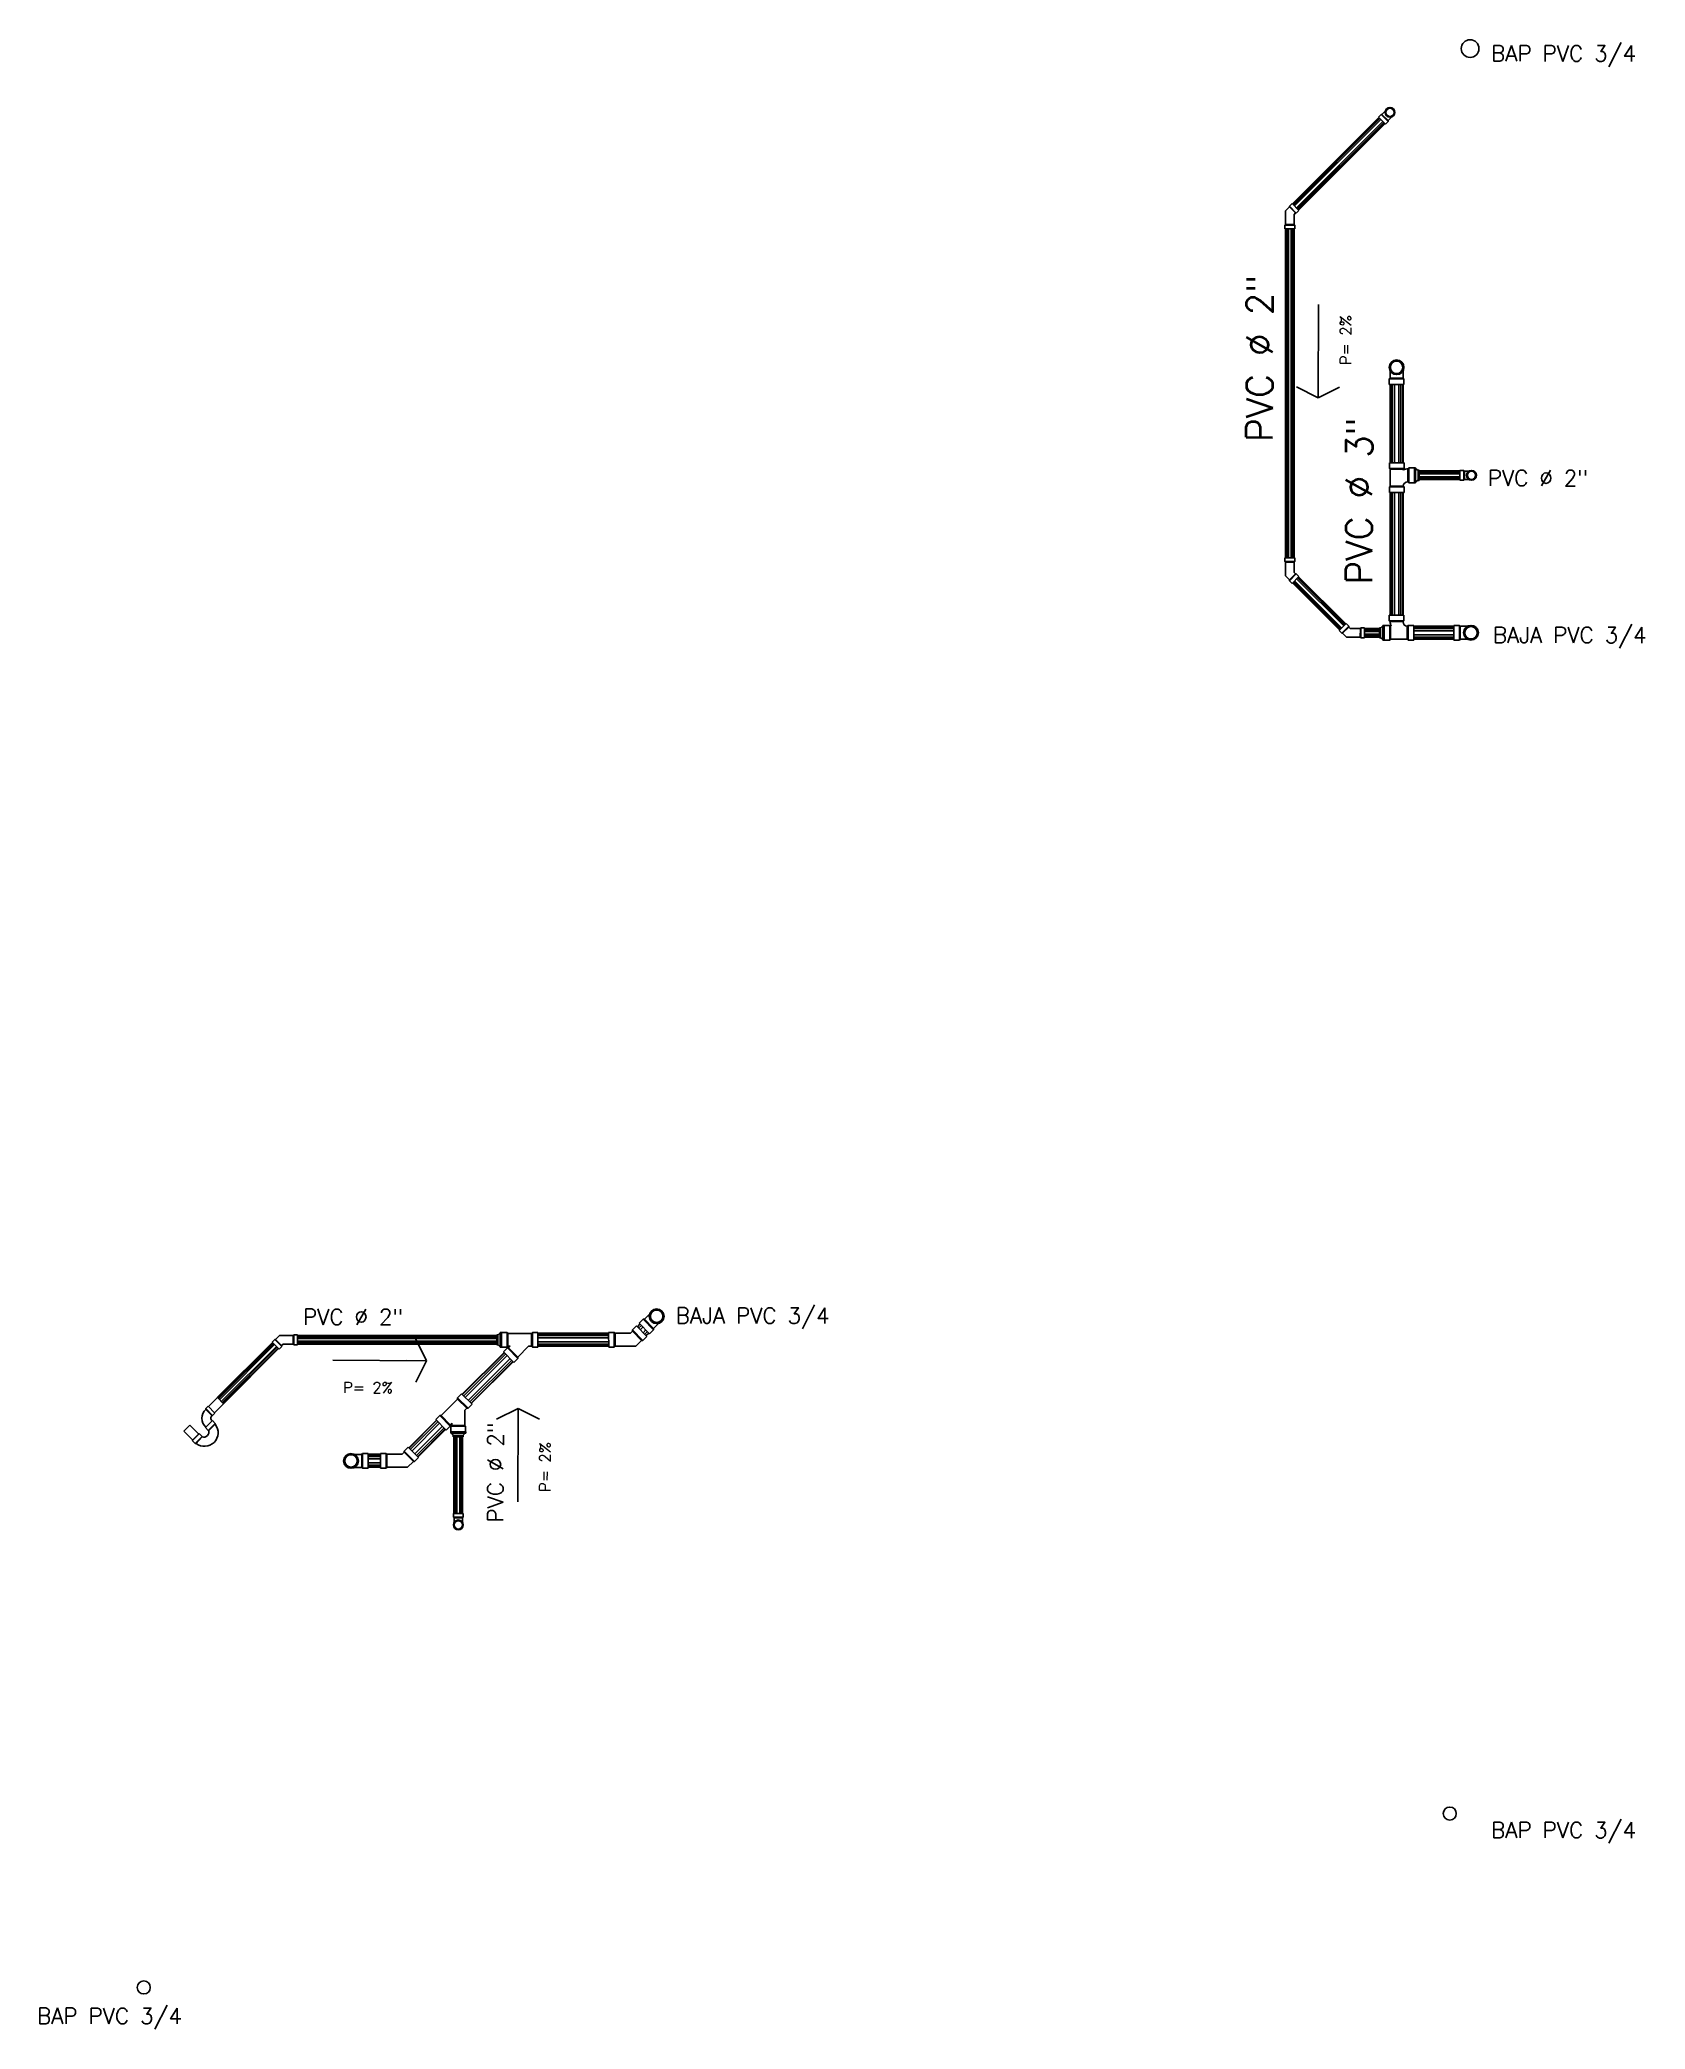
# Model space of a CAD drawing. Header units: inches. Extents: x -9 to 337, y -247 to 209.
# Drawn here: x 56.6 to 65.86, y -180.75 to -169.28 of the extents above; entities that cross this region are included whole.
import ezdxf

# ---------------------------------------------------------------- set-up
doc = ezdxf.new("R2010")
doc.units = ezdxf.units.IN
doc.header["$MEASUREMENT"] = 0
for name, color, linetype in [('agua', 4, 'Continuous'), ('DRENAJE', 1, 'Continuous'), ('ESCALAS', 1, 'Continuous'), ('SIMBOLOS', 7, 'Continuous')]:
    doc.layers.add(name, color=color, linetype=linetype)
doc.styles.add('NT_75', font='romans.shx', dxfattribs={"height": 0.152})
doc.dimstyles.new('DD_75 FLE', dxfattribs={"dimtxt": 0.152, "dimasz": 0.165, "dimexe": 0.12, "dimexo": 0.12, "dimgap": 0.075, "dimtad": 1, "dimzin": 0, "dimdsep": 46, "dimtxsty": 'NT_75', "dimblk": 'FLECHA', "dimcen": 0.12, "dimdle": 0.12, "dimclrt": 4, "dimaunit": 1, "dimadec": 4, "dimazin": 0, "dimtfac": 1, "dimtofl": 0, "dimtmove": 2, "dimatfit": 3, "dimldrblk": 'FLECHA', "dimfxl": 1, "dimtolj": 1, "dimtzin": 0, "dimarcsym": 0})

msp = doc.modelspace()

# ---------------------------------------------------------------- texts
at = {"layer": 'agua', "style": 'NT_75'}
for s, height, rotation, p in [('BAP PVC 3/4', 0.0912, 359.9104, (64.971, -169.4)), ('PVC %%C 2"', 0.152, 89.9104, (63.711, -171.595)), ('PVC %%C 3"', 0.152, 89.9104, (64.285, -172.417)), ('PVC %%C 2"', 0.0912, 359.9104, (64.952, -171.849)), ('BAJA PVC 3/4', 0.0912, 359.9104, (64.981, -172.754)), ('BAJA PVC 3/4', 0.0912, 359.9104, (60.268, -176.679)), ('PVC %%C 2"', 0.0912, 359.9104, (58.118, -176.687)), ('PVC %%C 2"', 0.0912, 89.9104, (59.273, -177.828)), ('BAP PVC 3/4', 0.0912, 359.9104, (64.971, -179.646)), ('BAP PVC 3/4', 0.0912, 359.9104, (56.584, -180.718))]:
    msp.add_text(s, height=height, rotation=rotation, dxfattribs=at).set_placement(p)
at = {"layer": 'agua', "color": 2, "style": 'NT_75'}
for rotation, p in [(89.7893, (64.163, -171.152)), (359.7893, (58.349, -177.08)), (89.7893, (59.545, -177.651))]:
    msp.add_text('P= 2%', height=0.0626, rotation=rotation, dxfattribs=at).set_placement(p)

# ---------------------------------------------------------------- blocks, each defined once
blk = doc.blocks.new('4004CSDP')
at = {"layer": 'DRENAJE', "color": 3}
for p, q in [((-0.064, 0.15), (-0.064, 0.101)), ((0.064, 0.15), (-0.064, 0.15)), ((-0.064, 0.101), (-0.056, 0.093)), ((-0.056, 0.03), (-0.056, 0.093)), ((0.064, 0.101), (0.056, 0.093)), ((0.056, 0.03), (0.056, 0.093)), ((0.064, 0.15), (0.064, 0.101))]:
    blk.add_line(p, q, dxfattribs=at)
at = {"layer": 'DRENAJE', "color": 1}
for p, q in [((-0.064, 0.101), (0.064, 0.101)), ((0.056, 0.093), (-0.056, 0.093))]:
    blk.add_line(p, q, dxfattribs=at)
at = {"layer": 'DRENAJE', "color": 2}
for radius in [0.064, 0.0538]:
    blk.add_circle((0, 0), radius, dxfattribs=at)
blk = doc.blocks.new('4004TEDAP')
at = {"layer": 'DRENAJE', "color": 3}
for p, q in [((-0.154, 0.064), (-0.154, -0.064)), ((-0.154, 0.064), (-0.105, 0.064)), ((-0.105, 0.064), (-0.097, 0.056)), ((0.064, 0.109), (-0.064, 0.109)), ((-0.064, 0.109), (-0.064, 0.06)), ((-0.064, 0.06), (-0.056, 0.053)), ((-0.056, 0.046), (-0.056, 0.053)), ((0.064, 0.06), (0.056, 0.053)), ((0.056, 0.053), (0.056, -0.093)), ((0.064, 0.109), (0.064, 0.06)), ((-0.154, -0.064), (-0.105, -0.064)), ((-0.105, -0.064), (-0.097, -0.056)), ((-0.095, -0.056), (-0.097, -0.056)), ((-0.064, -0.101), (-0.056, -0.093)), ((-0.064, -0.15), (-0.064, -0.101)), ((0.064, -0.15), (-0.064, -0.15)), ((0.064, -0.101), (0.056, -0.093)), ((0.064, -0.15), (0.064, -0.101))]:
    blk.add_line(p, q, dxfattribs=at)
at = {"layer": 'DRENAJE', "color": 1}
for p, q in [((-0.105, 0.064), (-0.105, -0.064)), ((-0.097, -0.056), (-0.097, 0.056)), ((0.064, 0.06), (-0.064, 0.06)), ((0.056, 0.053), (-0.056, 0.053)), ((-0.064, -0.101), (0.064, -0.101)), ((0.056, -0.093), (-0.056, -0.093))]:
    blk.add_line(p, q, dxfattribs=at)
at = {"layer": 'DRENAJE', "color": 3}
for centre, radius, start, end in [((-0.102, -0.048), 0.105, 64.1694, 87.2854), ((-0.095, -0.095), 0.0388, 2.8741, 90.2019)]:
    blk.add_arc(centre, radius, start, end, dxfattribs=at)
blk = doc.blocks.new('A$C55507F12')
at = {"layer": 'SIMBOLOS', "color": 3, "linetype": 'Continuous'}
for p, q in [((-1.237, 0.113), (-1.011, 0.113)), ((-0.329, 0.113), (-0.329, -0.113)), ((0, 0.113), (0, -0.113)), ((-1.237, -0.216), (-1.011, -0.216))]:
    blk.add_line(p, q, dxfattribs=at)
at = {"layer": 'SIMBOLOS', "color": 3}
for p, q in [((-1.237, -0.216), (-1.237, 0.113)), ((-1.011, -0.216), (-1.011, 0.113)), ((-0.431, 0.111), (-0.416, 0.126)), ((-0.329, 0.126), (-0.416, 0.126)), ((-0.416, 0.126), (-0.329, 0.126)), ((-0.329, -0.126), (-0.329, 0.126)), ((-0.329, 0.113), (0, 0.113)), ((-0.996, -0.216), (-1.252, -0.216)), ((-1.252, -0.322), (-1.252, -0.216)), ((-1.252, -0.322), (-1.237, -0.337)), ((-0.996, -0.322), (-1.003, -0.329)), ((-0.996, -0.322), (-0.996, -0.216)), ((-0.77, -0.216), (-0.514, -0.216)), ((-0.77, -0.322), (-0.77, -0.216)), ((-0.77, -0.322), (-0.762, -0.329)), ((-0.514, -0.322), (-0.529, -0.337)), ((-0.514, -0.322), (-0.514, -0.216)), ((-0.416, -0.126), (-0.427, -0.115)), ((-0.329, -0.126), (-0.416, -0.126)), ((-0.416, -0.126), (-0.329, -0.126)), ((-0.329, -0.113), (0, -0.113))]:
    blk.add_line(p, q, dxfattribs=at)
at = {"layer": 'SIMBOLOS', "color": 1}
for p, q in [((-0.431, 0.111), (-0.427, -0.115)), ((-0.416, -0.126), (-0.416, 0.126)), ((-0.996, -0.322), (-1.252, -0.322)), ((-1.003, -0.329), (-1.237, -0.337)), ((-0.77, -0.322), (-0.514, -0.322)), ((-0.762, -0.329), (-0.529, -0.337))]:
    blk.add_line(p, q, dxfattribs=at)
at = {"layer": 'SIMBOLOS', "color": 3}
for centre, radius, start, end in [((-0.438, -0.21), 0.321, 88.709, 181.2095), ((-0.883, -0.293), 0.357, 187.1124, 352.8876), ((-0.883, -0.269), 0.135, 206.3782, 333.6368), ((-0.431, -0.209), 0.0941, 87.7068, 184.5886)]:
    blk.add_arc(centre, radius, start, end, dxfattribs=at)
blk = doc.blocks.new('A$C3D1B28AD')
at = {"layer": 'DRENAJE', "color": 3}
for p, q in [((0.006, 0.254), (-0.12, 0.128)), ((-0.008, 0.081), (0.086, 0.175)), ((0.04, 0.299), (0.006, 0.265)), ((0.006, 0.265), (0.006, 0.254)), ((0.131, 0.209), (0.04, 0.299)), ((0.096, 0.175), (0.086, 0.175)), ((0.131, 0.209), (0.096, 0.175)), ((-0.128, 0.049), (-0.12, 0.056)), ((-0.128, 0), (-0.128, 0.049)), ((0, 0), (-0.128, 0)), ((-0.12, 0.128), (-0.12, 0.056)), ((-0.008, 0.056), (-0.008, 0.081)), ((0, 0.049), (-0.008, 0.056)), ((0, 0), (0, 0.049))]:
    blk.add_line(p, q, dxfattribs=at)
at = {"layer": 'DRENAJE', "color": 1}
for p, q in [((0.006, 0.265), (0.096, 0.175)), ((0.086, 0.175), (0.006, 0.254)), ((0, 0.049), (-0.128, 0.049)), ((-0.12, 0.056), (-0.008, 0.056))]:
    blk.add_line(p, q, dxfattribs=at)
blk = doc.blocks.new('A$C3BCC7B92')
at = {"layer": 'SIMBOLOS', "color": 1}
for p, q in [((-0.1, 0.016), (0.1, 0.016)), ((-0.1, 0.016), (-0.1, 0)), ((0.1, 0), (-0.1, 0)), ((-0.093, 0.016), (-0.063, 0.048)), ((0.068, 0.064), (-0.068, 0.064)), ((-0.068, 0.048), (-0.068, 0.064)), ((0.068, 0.048), (-0.068, 0.048)), ((0.093, 0.016), (0.063, 0.048)), ((0.068, 0.048), (0.068, 0.064)), ((0.1, 0.016), (0.1, 0))]:
    blk.add_line(p, q, dxfattribs=at)
blk = doc.blocks.new('4004YDBP')
at = {"layer": 'DRENAJE', "color": 3}
for p, q in [((0.064, 0.212), (-0.064, 0.212)), ((-0.064, 0.212), (-0.064, 0.163)), ((0.064, 0.212), (0.064, 0.163)), ((0.104, 0.195), (0.07, 0.161)), ((0.195, 0.105), (0.104, 0.195)), ((-0.064, 0.163), (-0.056, 0.156)), ((-0.056, 0.156), (-0.056, -0.048)), ((0.064, 0.163), (0.056, 0.156)), ((0.056, 0.136), (0.056, 0.156)), ((0.07, 0.15), (0.056, 0.136)), ((0.056, -0.023), (0.15, 0.07)), ((0.07, 0.161), (0.07, 0.15)), ((0.16, 0.07), (0.15, 0.07)), ((0.195, 0.105), (0.16, 0.07)), ((-0.064, -0.056), (-0.056, -0.048)), ((-0.064, -0.104), (-0.064, -0.056)), ((0.064, -0.104), (-0.064, -0.104)), ((0.056, -0.048), (0.056, -0.023)), ((0.064, -0.056), (0.056, -0.048)), ((0.064, -0.104), (0.064, -0.056))]:
    blk.add_line(p, q, dxfattribs=at)
at = {"layer": 'DRENAJE', "color": 1}
for p, q in [((-0.064, 0.163), (0.064, 0.163)), ((0.056, 0.156), (-0.056, 0.156)), ((0.07, 0.161), (0.16, 0.07)), ((0.15, 0.07), (0.07, 0.15)), ((0.064, -0.056), (-0.064, -0.056)), ((-0.056, -0.048), (0.056, -0.048))]:
    blk.add_line(p, q, dxfattribs=at)
blk = doc.blocks.new('FLECHA')
at = {"color": 9, "linetype": 'ByBlock'}
for p, q in [((-0.62, 1.24), (0, 0)), ((0, 0), (-0.62, -1.24))]:
    blk.add_line(p, q, dxfattribs=at)
blk.add_line((0, 0), (-1.16, 0))

# ---------------------------------------------------------------- linework, layer by layer
at = {"color": 2}
for p, q in [((64.323, -169.724), (63.826, -170.222)), ((64.359, -169.76), (63.861, -170.258)), ((63.785, -170.366), (63.785, -172.264)), ((63.835, -170.366), (63.835, -172.264)), ((64.389, -171.264), (64.389, -171.716)), ((64.464, -171.264), (64.464, -171.716)), ((64.792, -171.763), (64.556, -171.763)), ((64.792, -171.813), (64.556, -171.813)), ((64.389, -171.888), (64.389, -172.594)), ((64.464, -171.888), (64.464, -172.594)), ((63.825, -172.408), (64.097, -172.68)), ((63.861, -172.373), (64.133, -172.645)), ((64.242, -172.671), (64.327, -172.671)), ((64.526, -172.658), (64.756, -172.658)), ((64.242, -172.721), (64.327, -172.721)), ((64.526, -172.733), (64.756, -172.733)), ((60.045, -176.698), (60.061, -176.682)), ((57.624, -177.107), (57.942, -176.789)), ((58.086, -176.749), (59.236, -176.749)), ((58.086, -176.799), (59.236, -176.799)), ((59.474, -176.736), (59.881, -176.736)), ((60.098, -176.751), (60.114, -176.735)), ((57.659, -177.142), (57.977, -176.824)), ((59.036, -177.088), (59.278, -176.847)), ((59.089, -177.141), (59.331, -176.9)), ((59.474, -176.811), (59.881, -176.811)), ((58.729, -177.396), (58.888, -177.237)), ((58.782, -177.449), (58.941, -177.29)), ((58.989, -177.775), (58.989, -177.332)), ((59.039, -177.775), (59.039, -177.332)), ((58.495, -177.434), (58.565, -177.434)), ((58.495, -177.509), (58.565, -177.509))]:
    msp.add_line(p, q, dxfattribs=at)
at = {"color": 8}
for p, q in [((64.327, -169.728), (63.829, -170.226)), ((64.33, -169.731), (63.833, -170.229)), ((64.335, -169.736), (63.838, -170.234)), ((64.347, -169.748), (63.849, -170.246)), ((64.352, -169.753), (63.854, -170.25)), ((64.355, -169.756), (63.857, -170.254)), ((63.79, -170.366), (63.79, -172.264)), ((63.795, -170.366), (63.795, -172.264)), ((63.802, -170.366), (63.802, -172.264)), ((63.818, -170.366), (63.818, -172.264)), ((63.825, -170.366), (63.825, -172.264)), ((63.83, -170.366), (63.83, -172.264)), ((64.391, -171.264), (64.391, -171.716)), ((64.401, -171.264), (64.401, -171.716)), ((64.414, -171.264), (64.414, -171.716)), ((64.438, -171.264), (64.438, -171.716)), ((64.451, -171.264), (64.451, -171.716)), ((64.461, -171.264), (64.461, -171.716)), ((64.792, -171.768), (64.556, -171.768)), ((64.792, -171.773), (64.556, -171.773)), ((64.792, -171.78), (64.556, -171.78)), ((64.792, -171.796), (64.556, -171.796)), ((64.792, -171.803), (64.556, -171.803)), ((64.792, -171.808), (64.556, -171.808)), ((64.391, -171.888), (64.391, -172.594)), ((64.401, -171.888), (64.401, -172.594)), ((64.414, -171.888), (64.414, -172.594)), ((64.438, -171.888), (64.438, -172.594)), ((64.451, -171.888), (64.451, -172.594)), ((64.461, -171.888), (64.461, -172.594)), ((63.829, -172.405), (64.101, -172.677)), ((63.832, -172.401), (64.104, -172.673)), ((63.837, -172.396), (64.109, -172.668)), ((63.849, -172.385), (64.121, -172.657)), ((63.854, -172.38), (64.126, -172.652)), ((63.857, -172.376), (64.129, -172.649)), ((64.526, -172.661), (64.756, -172.661)), ((64.526, -172.671), (64.756, -172.671)), ((64.242, -172.676), (64.327, -172.676)), ((64.242, -172.681), (64.327, -172.681)), ((64.242, -172.688), (64.327, -172.688)), ((64.242, -172.704), (64.327, -172.704)), ((64.242, -172.711), (64.327, -172.711)), ((64.242, -172.716), (64.327, -172.716)), ((64.526, -172.684), (64.756, -172.684)), ((64.526, -172.708), (64.756, -172.708)), ((64.526, -172.721), (64.756, -172.721)), ((64.526, -172.731), (64.756, -172.731)), ((60.047, -176.7), (60.063, -176.684)), ((57.628, -177.11), (57.945, -176.793)), ((57.631, -177.114), (57.949, -176.796)), ((57.636, -177.119), (57.954, -176.801)), ((58.086, -176.754), (59.236, -176.754)), ((58.086, -176.759), (59.236, -176.759)), ((58.086, -176.766), (59.236, -176.766)), ((58.086, -176.782), (59.236, -176.782)), ((58.086, -176.789), (59.236, -176.789)), ((58.086, -176.794), (59.236, -176.794)), ((59.474, -176.739), (59.881, -176.739)), ((59.474, -176.749), (59.881, -176.749)), ((59.474, -176.762), (59.881, -176.762)), ((59.474, -176.786), (59.881, -176.786)), ((59.474, -176.799), (59.881, -176.799)), ((60.054, -176.707), (60.07, -176.691)), ((60.063, -176.716), (60.079, -176.7)), ((60.08, -176.733), (60.096, -176.717)), ((60.089, -176.742), (60.105, -176.726)), ((60.096, -176.749), (60.112, -176.733)), ((57.647, -177.13), (57.965, -176.812)), ((57.652, -177.135), (57.97, -176.817)), ((57.656, -177.139), (57.974, -176.821)), ((59.038, -177.09), (59.28, -176.849)), ((59.045, -177.097), (59.287, -176.856)), ((59.054, -177.106), (59.296, -176.865)), ((59.071, -177.123), (59.313, -176.882)), ((59.081, -177.132), (59.322, -176.891)), ((59.088, -177.139), (59.329, -176.898)), ((59.474, -176.809), (59.881, -176.809)), ((58.731, -177.398), (58.889, -177.239)), ((58.738, -177.405), (58.896, -177.246)), ((58.747, -177.414), (58.906, -177.255)), ((58.764, -177.431), (58.923, -177.272)), ((58.773, -177.44), (58.932, -177.281)), ((58.78, -177.447), (58.939, -177.288)), ((58.994, -177.775), (58.994, -177.332)), ((58.999, -177.775), (58.999, -177.332)), ((59.006, -177.775), (59.006, -177.332)), ((59.022, -177.775), (59.022, -177.332)), ((59.029, -177.775), (59.029, -177.332)), ((59.034, -177.775), (59.034, -177.332)), ((58.495, -177.437), (58.565, -177.437)), ((58.495, -177.447), (58.565, -177.447)), ((58.495, -177.46), (58.565, -177.46)), ((58.495, -177.484), (58.565, -177.484)), ((58.495, -177.497), (58.565, -177.497)), ((58.495, -177.507), (58.565, -177.507))]:
    msp.add_line(p, q, dxfattribs=at)
at = {"color": 5}
for centre, radius in [((64.85, -169.327), 0.051), ((64.733, -179.506), 0.0375), ((57.2, -180.509), 0.0375)]:
    msp.add_circle(centre, radius, dxfattribs=at)

# ---------------------------------------------------------------- block references
for name, p, xscale, yscale, zscale, rotation in [('4004CSDP', (64.388, -169.695), 0.4427083333332405, 0.4427083333332405, 0.4427083333332405, 135), ('A$C3D1B28AD', (63.863, -170.26), -0.4438920454541264, 0.4438920454541264, 0.4438920454541264, 134.9999999999999), ('4004CSDP', (64.426, -171.165), 0.6640624999999607, 0.6640624999999607, 0.6640624999999607, 180), ('A$C3BCC7B92', (64.529, -171.788), 0.4261363636365478, 0.4261363636365478, 0.4261363636365478, 270), ('4004CSDP', (64.858, -171.788), 0.4427083333332406, 0.4427083333332406, 0.4427083333332406, 90), ('A$C3D1B28AD', (63.863, -172.371), 0.4438920454541264, 0.4438920454541264, 0.4438920454541264, 45.00000000000014), ('A$C3D1B28AD', (64.135, -172.643), -0.4438920454541264, 0.4438920454541264, 0.4438920454541264, 224.9999999999999), ('A$C3BCC7B92', (64.354, -172.696), 0.4261363636365478, 0.4261363636365478, 0.4261363636365478, 89.99999999999999), ('4004TEDAP', (64.426, -172.696), -0.6640624999997498, 0.6640624999997498, 0.6640624999997498, 90), ('4004CSDP', (64.855, -172.696), 0.6640624999999607, 0.6640624999999607, 0.6640624999999607, 89.99999999999999), ('A$C3D1B28AD', (60.041, -176.694), 0.6658380681818922, 0.6658380681818922, 0.6658380681818922, 135), ('4004CSDP', (60.158, -176.638), 0.6640624999999607, 0.6640624999999607, 0.6640624999999607, 135), ('A$C3D1B28AD', (57.98, -176.827), 0.4438920454541264, 0.4438920454541264, 0.4438920454541264, 315.0000000000002), ('A$C3BCC7B92', (59.263, -176.774), 0.4261363636365478, 0.4261363636365478, 0.4261363636365478, 89.99999999999999), ('4004YDBP', (59.404, -176.774), -0.6658380681818495, 0.6658380681818495, 0.6658380681818495, 90), ('A$C55507F12', (57.642, -177.125), 0.2213541666666712, 0.2213541666666712, 0.2213541666666712, 44.99999999999999), ('4004YDBP', (59.014, -177.164), -0.6658380681818497, 0.6658380681818495, 0.6658380681818495, 134.9999999999999), ('A$C3D1B28AD', (58.725, -177.392), 0.6658380681818922, 0.6658380681818922, 0.6658380681818922, 135), ('A$C3BCC7B92', (59.014, -177.305), -0.4261363636365478, 0.4261363636365478, 0.4261363636365478, 180), ('4004CSDP', (58.395, -177.472), 0.6640624999999607, 0.6640624999999607, 0.6640624999999607, 270)]:
    msp.add_blockref(name, p, dxfattribs=dict(xscale=xscale, yscale=yscale, zscale=zscale, rotation=rotation))
for name, p, xscale, yscale, zscale in [('4004TEDAP', (64.427, -171.788), -0.6640624999997498, 0.6640624999997498, 0.6640624999997498), ('4004CSDP', (59.014, -177.841), 0.4427083333332406, 0.4427083333332406, 0.4427083333332406)]:
    msp.add_blockref(name, p, dxfattribs=dict(xscale=xscale, yscale=yscale, zscale=zscale))

msp.set_redraw_order([(e.dxf.handle, doc.entitydb.next_handle()) for e in msp.query("TEXT MTEXT ATTDEF DIMENSION ARC_DIMENSION")])  # texts and dimensions are drawn at this point

# ---------------------------------------------------------------- leaders
at = {"layer": 'ESCALAS'}
for points in [[(63.973, -171.341), (63.975, -170.802)], [(58.831, -176.894), (58.291, -176.891)], [(59.359, -177.169), (59.357, -177.709)]]:
    msp.add_leader(points, dimstyle='DD_75 FLE', override={"dimasz": 0.1, "dimgap": 0.075, "dimtad": 0}, dxfattribs=at)

doc.saveas('drawing.dxf')
